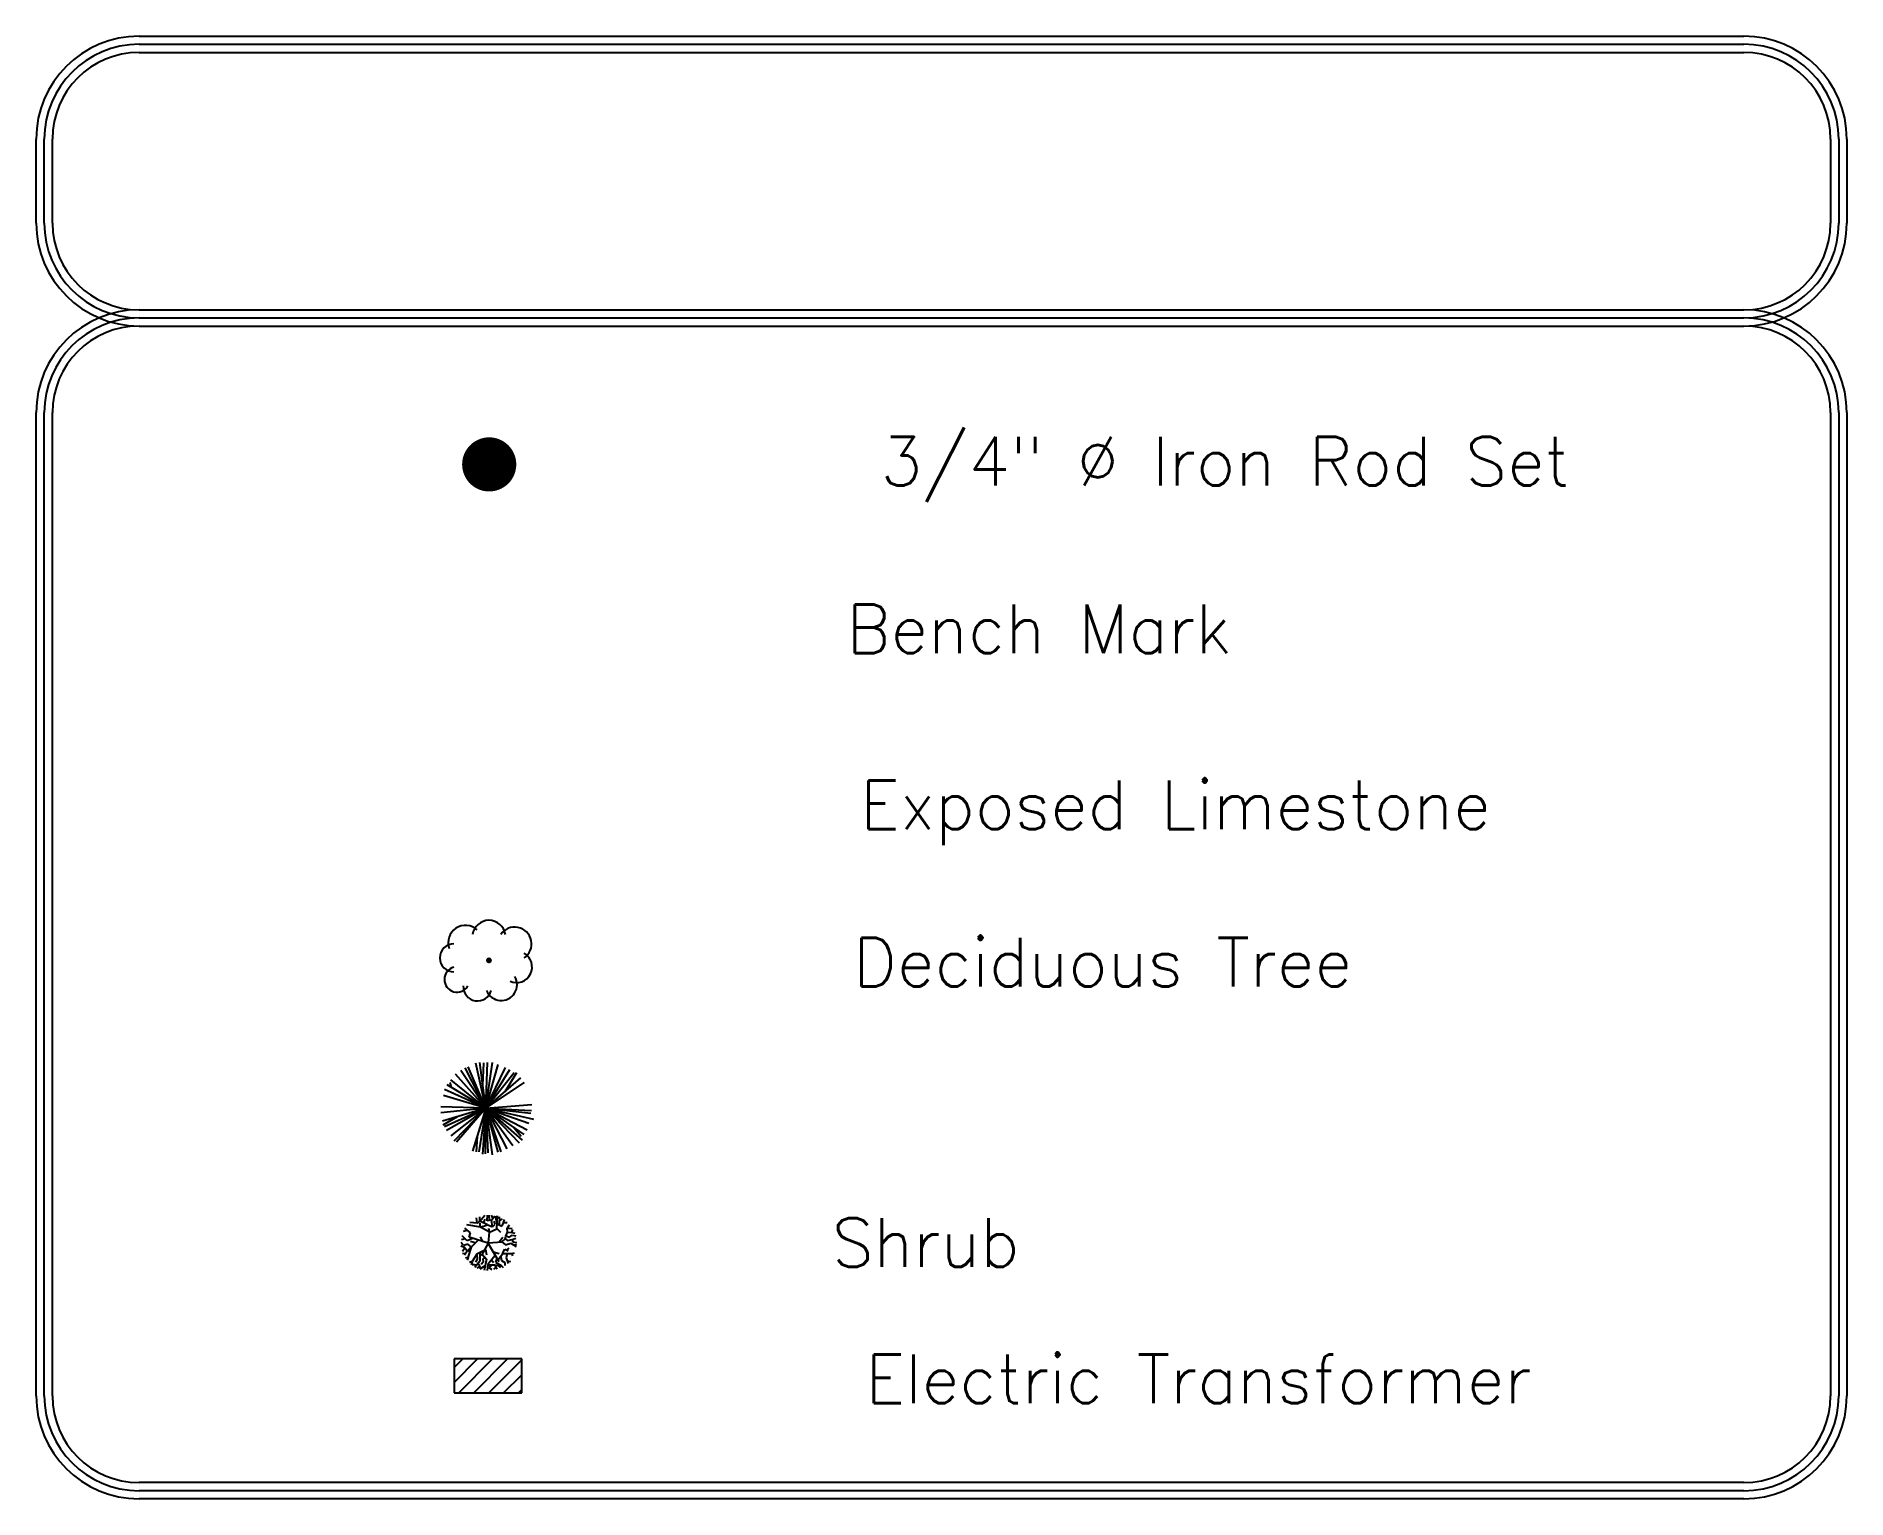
# Model space of a CAD drawing. Header units: inches. Extents: x -43639 to 75791, y -33466 to 47612.
# Drawn here: x 19679 to 20481, y 3888 to 4537 of the extents above; entities that cross this region are included whole.
import ezdxf
from ezdxf.enums import TextEntityAlignment as Align

# ---------------------------------------------------------------- set-up
doc = ezdxf.new("R2010")
doc.units = ezdxf.units.IN
doc.header["$LTSCALE"] = 8
doc.header["$MEASUREMENT"] = 0
doc.layers.get('0').update_dxf_attribs({"linetype": 'CONTINUOUS'})
for name, color, linetype in [('LEGEND', 2, 'CONTINUOUS'), ('T100', 2, 'CONTINUOUS'), ('TOPO100', 14, 'CONTINUOUS'), ('TOPOCREEK', 5, 'CONTINUOUS'), ('TREE', 3, 'CONTINUOUS')]:
    doc.layers.add(name, color=color, linetype=linetype)
doc.styles.get("Standard").update_dxf_attribs({"font": 'txt', "height": 0.2})
doc.styles.add('T240', font='ROMANS', dxfattribs={"height": 4.06})

msp = doc.modelspace()

# ---------------------------------------------------------------- texts
at = {"layer": 'LEGEND', "style": 'T240'}
for s, p in [('3/4" %%c Iron Rod Set', (20205.84853, 4337.52734, -120)), ('Bench Mark', (20123.23538, 4263.26161, -120)), ('Exposed Limestone', (20183.81835, 4185.22877, -120)), ('Deciduous Tree', (20151.52412, 4115.44768, -120)), ('Shrub', (20073.1668, 3991.13331, -120)), ('Electric Transformer', (20194.01117, 3930.66182, -120))]:
    msp.add_text(s, height=21.6, dxfattribs=at).set_placement(p, align=Align.CENTER)

# ---------------------------------------------------------------- blocks, each defined once
blk = doc.blocks.new('PINETREE')
for p, q in [((0, 0), (-0.486886, 0.724015)), ((0, 0), (-0.402482, 0.779348)), ((0, 0), (-0.343868, 0.794353)), ((0, 0), (-0.194598, 0.864692)), ((0, 0), (-0.116446, 0.880635)), ((-0.057775, 0.436931), (-0.038294, 0.872194)), ((0, 0), (0.026572, 0.880635)), ((0, 0), (0.124261, 0.880635)), ((0, 0), (0.234456, 0.841246)), ((0, 0), (0.377474, 0.786851)), ((0, 0), (0.461878, 0.747461)), ((0, 0), (-0.798712, 0.358256)), ((0, 0), (-0.746351, 0.451103)), ((-0.662929, 0.400682), (-0.688518, 0.497995)), ((0, 0), (-0.675232, 0.544887)), ((0, 0), (-0.584576, 0.654615)), ((0, 0), (0.54003, 0.685564)), ((0, 0), (0.669762, 0.584276)), ((0, 0), (0.741661, 0.497995)), ((0.36848, 0.321449), (0.592391, 0.685564)), ((0, 0), (-0.869831, 0.030011)), ((0, 0), (-0.869831, -0.086282)), ((0, 0), (-0.837788, -0.250404)), ((0, 0), (-0.81825, 0.248528)), ((-0.81825, 0.248528), (-0.81825, 0.248528)), ((0, 0), (-0.798712, -0.359194)), ((0, 0), (-0.759636, -0.429532)), ((0, 0), (-0.675232, -0.530819)), ((0, 0), (-0.616618, -0.632106)), ((0, 0), (-0.565038, -0.655553)), ((0, 0), (-0.259464, -0.827178)), ((0, 0), (-0.135984, -0.835619)), ((0, 0), (-0.064085, -0.882511)), ((0, 0), (-0.018756, -0.87407)), ((0, 0), (0.884679, 0.0694)), ((0, 0), (0.877646, -0.040327)), ((0, 0), (0.865141, -0.094722)), ((0, 0), (0.826065, -0.289794)), ((0, 0), (0.793242, -0.414527)), ((0, 0), (0.728376, -0.507373)), ((0, 0), (0.118009, -0.897516)), ((0, 0), (0.032824, -0.859065)), ((0, 0), (0.403264, -0.780286)), ((0, 0), (0.514239, -0.718388)), ((0, 0), (0.637719, -0.663993)), ((0, 0), (0.286817, -0.835619)), ((0, 0), (0.696333, -0.617101)), ((0, 0), (0.916722, -0.211015)), ((0, 0), (0.228204, -0.843121)), ((-0.552229, -0.165054), (-0.831536, -0.328245)), ((-0.170074, -0.542198), (-0.187565, -0.835619)), ((0.535333, -0.372904), (0.676795, -0.53926))]:
    blk.add_line(p, q)
blk = doc.blocks.new('DCDSTREE')
at = {"const_width": 0.05567}
blk.add_lwpolyline([(-0.050861, -0.01564, 1), (0.004809, -0.01564, 1)], format="xyb", close=True, dxfattribs=at)
for centre, radius, start, end in [((-0.022665, 0.436649), 0.318198, 8.130102, 171.869898), ((-0.472665, 0.324149), 0.334487, 47.726311, 199.653824), ((0.472335, 0.301649), 0.3245, 303.690068, 146.309932), ((-0.697665, 0.031649), 0.27, 90, 270), ((0.504478, -0.141923), 0.302211, 246.16126, 60.708638), ((-0.636783, -0.38394), 0.243328, 104.489763, 329.250033), ((0.213585, -0.485851), 0.302916, 201.801409, 31.328693), ((-0.24204, -0.519601), 0.275855, 177.662694, 343.412661)]:
    blk.add_arc(centre, radius, start, end)
blk = doc.blocks.new('SHRUB4')
for p, q in [((-0.0304, 0.0602), (-0.0812, 0.0687)), ((-0.0423, 0.0747), (-0.0699, 0.078)), ((-0.0423, 0.0747), (-0.0445, 0.095)), ((-0.0332, 0.0832), (-0.0423, 0.0747)), ((-0.0332, 0.0832), (-0.0148, 0.1043)), ((-0.0332, 0.0832), (-0.0325, 0.0984)), ((-0.0042, 0.0687), (-0.0332, 0.0832)), ((-0.0311, 0.0619), (-0.0318, 0.0747)), ((-0.0311, 0.0611), (-0.0042, 0.0687)), ((-0.0184, 0.078), (-0.0134, 0.09)), ((-0.0063, 0.0841), (-0.0042, 0.1043)), ((0.0099, 0.0865), (-0.0063, 0.0841)), ((-0.0028, 0.0696), (0.0134, 0.0619)), ((0.0035, 0.0865), (0.0021, 0.1052)), ((0.0148, 0.0941), (0.0099, 0.1043)), ((0.0106, 0.0865), (0.0227, 0.1026)), ((0.0134, 0.0619), (0.0106, 0.0865)), ((0.0148, 0.0628), (0.0241, 0.0713)), ((0.0241, 0.0713), (0.0198, 0.0832)), ((0.0304, 0.0789), (0.0247, 0.101)), ((0.0297, 0.0543), (0.0325, 0.1018)), ((0.0312, 0.073), (0.048, 0.0645)), ((0.041, 0.0848), (0.0395, 0.0984)), ((0.0403, 0.0841), (0.0509, 0.0908)), ((0.0403, 0.0696), (0.0403, 0.0841)), ((0.048, 0.0645), (0.0559, 0.0772)), ((0.0551, 0.078), (0.0587, 0.0891)), ((0.0559, 0.0772), (0.0678, 0.078)), ((0.0678, 0.0552), (0.0763, 0.0696)), ((-0.0925, -0.0076), (-0.1018, 0.0043)), ((-0.0869, 0.0178), (-0.1004, 0.0137)), ((-0.0791, 0.0102), (-0.0975, 0.0289)), ((-0.0798, 0.0484), (-0.0939, 0.0441)), ((-0.0678, 0.0398), (-0.0883, 0.0569)), ((-0.0601, 0.0187), (-0.0791, 0.0102)), ((-0.0021, 0.0009), (-0.0728, 0.0237)), ((-0.0727, 0.0237), (-0.0678, 0.0398)), ((-0.0502, 0.0026), (-0.0678, 0.0076)), ((-0.0395, 0.0119), (-0.0643, -0.0135)), ((0.0035, 0.0416), (-0.0304, 0.0602)), ((-0.0219, 0.0076), (-0.0304, 0.0246)), ((-0.0021, 0.0009), (-0.0283, -0.0458)), ((-0.0014, 0), (0.038, -0.0666)), ((-0.0008, 0.0024), (0.0035, 0.0416)), ((-0.0008, 0.0024), (0.048, 0.0068)), ((0.0035, 0.0424), (0.0007, 0.0552)), ((0.0035, 0.0416), (0.0297, 0.0543)), ((0.0297, 0.0552), (0.0438, 0.0416)), ((0.0389, 0.0059), (0.0516, 0.0237)), ((0.048, 0.0068), (0.0608, 0.017)), ((0.048, 0.0068), (0.0615, -0.005)), ((0.0608, 0.017), (0.0636, 0.0272)), ((0.0608, 0.017), (0.0699, 0.0111)), ((0.0615, -0.005), (0.0812, 0.0017)), ((0.0636, 0.0272), (0.0693, 0.0424)), ((0.0636, 0.028), (0.0763, 0.0237)), ((0.0693, 0.0433), (0.0678, 0.0552)), ((0.0686, 0.056), (0.0869, 0.0569)), ((0.0693, 0.0424), (0.0855, 0.0407)), ((0.0699, 0.0111), (0.0869, 0.0144)), ((0.0763, 0.0237), (0.0862, 0.0314)), ((0.0812, 0.0017), (0.1018, -0.011)), ((0.0855, 0.0407), (0.0897, 0.0518)), ((0.0855, 0.0407), (0.0962, 0.0382)), ((0.0862, 0.0314), (0.1004, 0.028)), ((0.0869, 0.0144), (0.0996, 0.0196)), ((0.0869, 0.0144), (0.0891, 0.0059)), ((0.0891, 0.0059), (0.1025, 0.0035)), ((-0.089, -0.0144), (-0.1024, -0.0102)), ((-0.0975, -0.0017), (-0.101, -0.0034)), ((-0.0869, -0.0152), (-0.0968, -0.0288)), ((-0.0869, -0.0382), (-0.0968, -0.0365)), ((-0.0777, -0.0025), (-0.0925, -0.0076)), ((-0.0791, -0.028), (-0.0897, -0.0432)), ((-0.0784, -0.0288), (-0.089, -0.0144)), ((-0.077, -0.0517), (-0.0862, -0.0543)), ((-0.0755, -0.0517), (-0.0791, -0.0619)), ((-0.065, -0.0126), (-0.0784, -0.0288)), ((-0.0643, -0.0119), (-0.0777, -0.0025)), ((-0.0643, -0.0135), (-0.077, -0.0517)), ((-0.0438, -0.0389), (-0.0607, -0.0669)), ((-0.0332, -0.0645), (-0.0508, -0.089)), ((-0.0431, -0.0576), (-0.0494, -0.0687)), ((-0.017, -0.0263), (-0.0438, -0.0389)), ((-0.0438, -0.0389), (-0.0431, -0.0576)), ((-0.0325, -0.0339), (-0.0332, -0.0645)), ((-0.0247, -0.0398), (-0.0077, -0.0576)), ((-0.0148, -0.0517), (-0.0219, -0.056)), ((-0.0219, -0.056), (-0.0205, -0.0687)), ((-0.0077, -0.0576), (-0.0162, -0.0992)), ((-0.012, -0.022), (-0.0077, -0.0415)), ((0.0227, -0.0449), (-0.0035, -0.078)), ((0.012, -0.061), (0.0177, -0.0695)), ((0.017, -0.0306), (0.0381, -0.0365)), ((0.0304, -0.0551), (0.0255, -0.0687)), ((0.0346, -0.0593), (0.0516, -0.0373)), ((0.0452, -0.0491), (0.0474, -0.0627)), ((0.0474, -0.0627), (0.0594, -0.0695)), ((0.0509, -0.0373), (0.0601, -0.0204)), ((0.0516, -0.0373), (0.0855, -0.0365)), ((0.0601, -0.0204), (0.0713, -0.0271)), ((0.0686, -0.0373), (0.065, -0.0526)), ((0.065, -0.0526), (0.0721, -0.0738)), ((0.0672, -0.0636), (0.0806, -0.0661)), ((0.0678, -0.0237), (0.0755, -0.0169)), ((0.0855, -0.0373), (0.0954, -0.0339)), ((0.0855, -0.0365), (0.0877, -0.0449)), ((0.094, -0.0059), (0.1032, -0.0025)), ((-0.0607, -0.0669), (-0.0713, -0.0704)), ((-0.0615, -0.0678), (-0.065, -0.0788)), ((-0.0572, -0.078), (-0.0615, -0.0797)), ((-0.0445, -0.0814), (-0.0572, -0.078)), ((-0.036, -0.0865), (-0.0438, -0.0908)), ((-0.0395, -0.0738), (-0.0332, -0.0823)), ((-0.0332, -0.0823), (-0.036, -0.0924)), ((-0.012, -0.0806), (-0.0332, -0.0949)), ((-0.0205, -0.0687), (-0.0283, -0.0771)), ((-0.0035, -0.078), (-0.0063, -0.0992)), ((-0.0028, -0.0788), (0.0212, -0.0788)), ((0.0092, -0.0806), (0.0007, -0.089)), ((0.0007, -0.089), (0.0106, -0.0941)), ((0.0106, -0.0941), (0.0078, -0.0984)), ((0.0255, -0.089), (0.0177, -0.0958)), ((0.0212, -0.0788), (0.0297, -0.0941)), ((0.0219, -0.0788), (0.0332, -0.0814)), ((0.0255, -0.0687), (0.0466, -0.0814)), ((0.0332, -0.0814), (0.0438, -0.089)), ((0.0466, -0.0814), (0.053, -0.0882)), ((0.0594, -0.0695), (0.0594, -0.0806))]:
    blk.add_line(p, q)
blk = doc.blocks.new('*X60')
for p, q in [((21, 26.303), (21.697, 27)), ((21, 26.745), (21.255, 27)), ((21.139, 26), (22.139, 27)), ((21.581, 26), (22.581, 27)), ((22.023, 26), (23, 26.977)), ((22.464, 26), (23, 26.536)), ((22.906, 26), (23, 26.094))]:
    blk.add_line(p, q)
blk = doc.blocks.new('DUMPSTER')
for p, q in [((-0.1301, 0.1251), (-0.1301, 0.0001)), ((0.1199, 0.1251), (-0.1301, 0.1251)), ((0.1199, 0.0001), (0.1199, 0.1251)), ((-0.1301, 0.0001), (0.1199, 0.0001))]:
    blk.add_line(p, q)
at = {"xscale": 0.125, "yscale": 0.125, "zscale": 0.125}
blk.add_blockref('*X60', (-2.7551, -3.2499), dxfattribs=at)
blk = doc.blocks.new('801')
at = {"layer": 'TOPO100', "linetype": 'Continuous'}
for points in [[(-28903.38, 38759.24), (-29383.38, 38759.24), (-30343.38, 38567.24), (-31783.38, 38567.24), (-32263.38, 38759.24), (-32743.38, 38759.24), (-33223.38, 38471.24), (-34183.38, 38231.24), (-34903.38, 37751.24), (-34471.38, 37511.24), (-33511.38, 37751.24), (-33031.38, 37607.24), (-31975.38, 37079.24), (-31015.38, 36887.24), (-30727.38, 36455.24), (-30247.38, 36359.24), (-29287.38, 36695.24), (-28807.38, 36647.24), (-28327.38, 36455.24), (-27367.38, 35783.24), (-26887.38, 35687.24), (-25447.38, 35975.24), (-24967.38, 35927.24), (-23047.38, 35255.24), (-22087.38, 35591.24), (-21607.38, 35591.24), (-21127.38, 35399.24), (-20743.38, 35111.24), (-20503.38, 34583.24), (-20599.38, 33623.24), (-18847.38, 33215.24), (-17447.39, 31815.25), (-15319.38, 31031.24), (-14359.38, 30503.24), (-14023.38, 30119.24), (-13783.38, 29591.24), (-13831.38, 28631.24), (-14407.38, 27719.24), (-15367.38, 27431.24), (-15847.38, 27623.24), (-16807.38, 28295.24), (-17287.38, 28391.24), (-17719.38, 28151.24), (-18679.38, 28007.24), (-19207.38, 27623.24), (-19639.38, 27527.24), (-20551.38, 27623.24), (-21031.38, 27527.24), (-21319.38, 27047.24), (-21703.38, 26663.24), (-21703.38, 26663.24), (-22615.38, 26327.24), (-23623.38, 26615.24), (-24583.38, 27239.24), (-25975.38, 26951.24), (-26935.38, 26903.24), (-28263.37, 27207.25), (-30247.38, 28247.24), (-31207.38, 28439.24), (-31447.38, 28151.24), (-30631.38, 27479.24), (-30295.38, 26999.24), (-29335.38, 26231.24), (-28567.38, 25319.24), (-28711.38, 24359.24), (-27751.38, 24551.24), (-26791.38, 24359.24), (-25831.38, 23975.24), (-25111.38, 23543.24), (-24103.38, 22535.24)], [(39937.09, 23413.35), (42430.62, 21917.24), (42856.62, 21287.24), (43288.62, 20327.24), (43531.62, 19212.9), (43915.62, 19116.9), (44200.62, 20231.24), (44200.62, 20711.24), (43624.62, 21671.24), (43624.62, 22631.24), (43432.62, 23111.24), (42520.62, 23975.24), (40856.63, 26919.25), (40563.15, 28386.51), (40563.15, 28386.51), (40552.62, 28439.24), (40600.62, 28679.24), (40888.62, 29159.24), (41046.95, 29247.2), (41046.95, 29247.2), (41320.62, 29399.24), (42280.62, 29255.24), (43995.18, 28818.87), (43995.18, 28818.87), (44045.41, 28801.42), (43864.62, 29255.24), (43528.62, 29687.24), (43192.62, 30647.24), (42904.62, 31079.24), (42768.92, 31267.95), (42768.92, 31267.95), (42330.06, 31642.14), (42330.06, 31642.14), (41037.25, 32144.24), (41298.83, 32486.6), (41298.83, 32486.6), (42060.06, 32666.22), (42060.06, 32666.22), (42712.62, 32999.24), (43177.69, 33038), (43177.69, 33038), (44760.61, 33169.9), (46912.62, 33887.24), (47512.62, 33719.24), (49092.97, 32977.38), (49775.67, 32977.38), (50654.94, 32928.9), (51496.62, 32759.24), (52264.62, 32039.24), (52264.62, 31559.24), (51880.62, 30599.24), (51976.62, 30119.24), (52264.62, 29639.24), (52504.62, 28199.24), (52504.62, 27719.24), (52408.62, 27239.24), (52024.62, 26759.24), (51544.62, 26519.24), (50680.62, 26327.24), (50238.71, 25989.3), (50238.71, 25989.3), (49864.62, 25703.24), (50584.62, 24791.24), (50536.62, 23879.24), (51256.62, 23725.64), (52875.63, 24058.69), (52875.63, 24058.69), (52936.62, 24071.24), (53848.62, 23975.24), (54232.62, 23591.24), (54232.62, 23591.24), (54520.62, 22871.24), (54516.68, 22857.2), (54516.68, 22857.2), (54184.62, 21671.24), (54520.62, 20759.24), (54328.62, 19367.24), (53816.63, 18087.25), (53176.62, 17447.24), (52744.62, 17207.24), (52360.62, 16295.24), (51736.62, 15575.24), (51928.62, 15143.24), (52408.62, 15191.24), (53704.62, 16247.24), (54664.62, 16535.24), (55000.62, 16871.24), (55288.62, 17351.24), (56632.62, 18695.24), (57112.62, 18983.24), (57592.62, 19079.24), (58072.62, 18983.24), (58552.62, 18695.24), (58792.62, 18167.24), (59032.62, 17207.24), (59944.62, 16823.24), (60232.62, 16804.04), (61720.62, 15815.24), (62200.62, 15623.24), (62776.62, 14807.24), (63208.62, 14375.24), (63688.62, 13415.24), (63736.62, 12935.24), (63640.62, 12455.24), (62872.62, 11687.24), (61912.62, 11447.24), (60472.62, 11399.24), (60040.62, 11111.24), (60328.62, 10151.24), (60280.62, 9671.24), (60040.62, 9239.24), (59080.62, 8759.24), (57640.62, 8375.24), (56680.62, 8327.24), (56152.62, 7943.24), (55672.62, 7751.24), (55609.59, 7383.99), (57400.62, 7175.24), (58264.62, 6839.24), (58744.62, 6551.24), (59224.62, 5639.24), (59128.62, 4679.24), (59128.62, 4679.24), (58744.62, 4199.24), (58264.62, 3815.24), (57784.62, 3623.24), (57640.62, 3239.24), (57736.62, 2279.24), (57352.62, 1319.24), (57016.62, 935.24), (56920.62, 407.24), (56296.62, -552.76), (56045.7, -839.51), (56045.7, -839.51), (55624.62, -1320.76), (55480.62, -1800.76), (55864.62, -2760.76), (55864.62, -3720.76), (56056.62, -4680.76), (55864.62, -5640.76), (55864.62, -6072.76), (56344.62, -6072.76), (56920.62, -4632.76), (57352.62, -4296.76), (57352.62, -3970.5), (57352.62, -3970.5), (57352.62, -3336.76), (57496.62, -2856.76), (58120.62, -1464.76), (58744.62, -552.76), (59128.62, -120.76), (60088.62, 71.24), (60856.62, 1895.24), (61240.62, 2279.24), (61768.62, 2423.24), (62728.62, 2231.24), (62968.62, 2567.24), (62776.62, 3527.24), (62776.62, 4734.1), (64120.62, 7079.24), (64888.62, 7943.24), (65368.62, 8231.24), (65752.62, 8327.24), (66712.62, 8231.24), (67192.62, 7847.24), (67336.62, 7607.24), (67576.62, 6407.24)], [(-43078.43, 24151.05), (-42919.38, 24119.24), (-41527.38, 22439.24), (-41143.38, 21479.24), (-40711.38, 20879.24), (-40663.38, 19559.24), (-40231.38, 18695.24), (-39319.38, 18071.24), (-37879.38, 18071.24), (-36919.38, 18311.24), (-36487.38, 18215.24), (-36026.58, 17869.64), (-34999.38, 16007.24), (-34855.38, 15527.24), (-34807.38, 15047.24), (-34999.38, 14087.24), (-34999.38, 13127.24), (-35287.38, 11207.24), (-34951.38, 10247.24), (-34471.38, 10151.24), (-33991.38, 10247.24), (-33421.38, 10589.24), (-32385.57, 12315.61), (-32071.38, 12551.24), (-31687.38, 13031.24), (-31399.38, 14471.24), (-31495.38, 14951.24), (-32071.38, 16391.24), (-32071.38, 18311.24), (-32455.38, 19271.24), (-33452.8, 20283.3), (-34534.05, 23372.58), (-35047.38, 23783.24), (-35527.38, 23975.24), (-36007.38, 23975.24), (-36391.38, 24263.24), (-36679.38, 25223.24), (-36679.38, 25223.24), (-36999.37, 25623.25), (-38418.04, 26332.57), (-38503.38, 26759.24), (-38839.38, 27143.24), (-39799.38, 27527.24), (-39559.38, 28007.24), (-39175.38, 28391.24), (-38935.38, 28871.24), (-39223.38, 29831.24), (-39079.38, 30311.24), (-38743.38, 30743.24), (-38695.38, 31703.24), (-38887.38, 32231.24), (-39271.38, 32519.24), (-39751.38, 32711.24), (-41191.38, 32711.24), (-41959.38, 32999.24), (-42343.38, 33383.24), (-42775.38, 33623.24), (-43078.43, 33683.85)], [(-22759.38, 19175.24), (-22759.38, 18599.24), (-22999.38, 18215.24), (-23911.38, 17735.24), (-24295.38, 17351.24), (-24295.38, 16871.24), (-24199.38, 16583.24), (-23719.38, 16199.24), (-23575.38, 15719.24), (-23047.38, 14759.24), (-23239.38, 14279.24), (-23383.38, 13319.24), (-23239.38, 12935.24), (-22951.38, 12839.24), (-22327.38, 14183.24), (-21463.38, 14183.24), (-21031.38, 14471.24), (-20839.38, 13991.24), (-21031.38, 13127.24), (-21415.38, 12647.24), (-21692.73, 10972.57), (-22183.38, 10727.24), (-22663.38, 10631.24), (-23095.38, 10295.24), (-23767.38, 9479.24), (-24199.38, 9143.24), (-25159.38, 8855.24), (-27097.84, 9049.09), (-27271.38, 8615.24), (-26551.38, 8183.24), (-24487.38, 7655.24), (-23527.38, 7271.24), (-23095.38, 6983.24), (-22519.38, 6119.24), (-21607.38, 5159.24), (-21799.38, 4583.24), (-22247.39, 4023.25), (-23527.38, 3383.24), (-24487.38, 3335.24), (-24618.3, 3197.94), (-24391.38, 2375.24), (-24391.38, 1895.24), (-24679.38, 1415.24), (-25536.09, 1381.26), (-25591.38, 1175.24), (-24823.38, 23.24), (-24583.38, -1656.76), (-24871.38, -2568.76), (-25303.38, -2904.76), (-26263.38, -3048.76), (-26263.38, -3048.76), (-26743.38, -3000.76), (-28222.74, -2476.17), (-28231.38, -3000.76), (-28135.38, -3480.76), (-27847.38, -3960.76), (-27367.38, -4392.76), (-26791.38, -5304.76), (-26503.38, -6264.76)], [(-43078.43, 959.6), (-42343.38, 263.24), (-41863.38, -600.76), (-41047.38, -1416.76), (-40615.38, -1560.76), (-39655.38, -1464.76), (-39399.37, -1144.77), (-38695.38, 359.24), (-38791.38, 1319.24), (-39559.38, 2759.24), (-39895.38, 3719.24), (-40115.17, 5058.18), (-39751.38, 5543.24), (-39419.08, 5321.7), (-39183.73, 4144.98), (-38599.38, 3911.24), (-38311.38, 3335.24), (-37927.38, 1895.24), (-37543.38, 1415.24), (-37063.38, 1127.24), (-36583.38, 1031.24), (-36103.38, 1127.24), (-35804.73, 828.58), (-36775.38, -384.76), (-36775.38, -936.76), (-36343.38, -1800.76), (-36631.38, -2280.76), (-36919.38, -3240.76), (-36583.38, -4152.76), (-36295.38, -4536.76), (-36199.38, -5016.76), (-36295.38, -5496.76), (-36199.38, -5976.76), (-35911.38, -6360.76), (-35431.38, -6744.76), (-35335.38, -7224.76), (-35431.38, -7704.76), (-35239.38, -8184.76), (-34951.38, -8664.76), (-34471.38, -9048.76), (-34279.38, -9528.76), (-34375.38, -10008.76), (-34164.18, -10536.76), (-33319.38, -11592.76), (-33319.38, -12216.76), (-33511.38, -12600.76), (-33223.38, -13560.76), (-32184.33, -14859.59), (-32184.33, -14859.59), (-31591.38, -15096.76), (-31111.38, -14904.76), (-30487.38, -13992.76), (-29959.38, -12920.75), (-29959.38, -10488.76), (-29863.38, -10296.76), (-29383.38, -10488.76), (-28855.38, -10536.76), (-28375.38, -10392.76), (-28039.38, -10104.76)], [(70072.62, 3047.24), (70264.62, 2087.24), (70004.72, 777.9), (70101.71, 534.18), (70248.47, 437.19), (70443.71, 582.66), (71368.62, 2915.24), (71704.62, 3335.24), (72184.62, 3527.24), (72664.62, 3527.24), (73464.61, 3207.25), (74488.62, 2183.24)], [(-37827.05, -31594.17), (-37538.61, -30622.26), (-37784.29, -30425.44), (-38023.38, -30120.76), (-38167.38, -29256.76), (-38599.38, -28872.76), (-39511.38, -28728.76), (-39847.38, -28344.76), (-40327.38, -28152.76), (-40423.38, -27672.76), (-40327.38, -27192.76), (-40327.38, -26232.76), (-39271.38, -25368.76), (-38887.38, -25176.76), (-38887.38, -25176.76), (-38599.38, -24696.76), (-38791.38, -24216.76), (-39175.38, -23928.76), (-39415.38, -23544.76), (-39607.38, -22584.76), (-39991.38, -22104.76), (-40279.38, -21144.76), (-41239.38, -19800.76), (-41239.38, -18888.76), (-41479.38, -18456.76), (-41287.38, -17976.76), (-41575.38, -17016.76), (-41479.38, -16056.76), (-42199.38, -15192.76), (-42055.38, -14712.76), (-42151.38, -14232.76), (-41959.38, -13752.76), (-42055.38, -13272.76), (-41767.38, -12312.76), (-41959.38, -11832.76), (-42343.38, -11496.76), (-43303.38, -11112.76), (-43591.38, -10584.76), (-43639.38, -10152.76), (-42775.38, -9960.76), (-42247.38, -9096.76), (-41767.38, -8952.76), (-41383.38, -8568.76), (-41287.38, -8088.76), (-41383.38, -7608.76), (-41767.38, -7224.76), (-41671.38, -6744.76), (-41383.38, -6360.76), (-41671.38, -5496.76), (-41575.38, -5016.76), (-41719.38, -4584.76), (-42535.38, -3864.76), (-42535.38, -3384.76), (-42727.38, -2904.76), (-43078.43, -2651.23)]]:
    blk.add_lwpolyline(points, dxfattribs=at)
for points, elevation in [([(15728.29, -32632.27), (17906.22, -32165.56), (18040.62, -31944.76), (17080.62, -31608.76), (16600.62, -31320.76), (16264.62, -30840.76), (16168.62, -30360.76), (16312.62, -29880.76), (16744.62, -29544.76), (17656.62, -29304.76), (18616.62, -29496.76), (19000.62, -29400.76), (19384.62, -28968.76), (20200.62, -28296.76), (19864.62, -27960.76), (19384.62, -27768.76), (19000.62, -27288.76), (18808.62, -26904.76), (18904.62, -26424.76), (19336.62, -25992.76), (20296.62, -25752.76), (21256.62, -25896.76), (21736.62, -25752.76), (22216.62, -25032.76), (23821.95, -24750.09), (23992.62, -24408.76), (23512.62, -24024.76), (23320.62, -23640.76), (23320.62, -22728.76), (22936.62, -22296.76), (22696.62, -21864.76), (22744.62, -20904.76), (22360.62, -20472.76), (22360.62, -20184.76), (22552.62, -19800.76), (22840.62, -19608.76), (23320.62, -19608.76), (23608.62, -19320.76), (23224.62, -18744.76), (23032.62, -18264.76), (23080.62, -17832.76), (23416.62, -17016.76), (23704.62, -16632.76), (24088.62, -16344.76), (24088.62, -16344.76), (24520.62, -16104.76), (25432.62, -15816.76), (25624.62, -15480.76), (25336.62, -14520.76), (25336.62, -14040.76), (25716.54, -13407.57), (27544.62, -13128.76), (28024.62, -13224.76), (28984.62, -13608.76), (29464.62, -13560.76), (29752.62, -13656.76), (29848.62, -13464.76), (30424.62, -13944.76), (30673.09, -14317.46), (31736.63, -14104.77), (32536.62, -14424.76), (33016.62, -14424.76), (33400.62, -14808.76), (33880.62, -14856.76), (34216.62, -15768.76), (34648.62, -16008.76), (35080.62, -15144.76), (35512.62, -15000.76), (35800.62, -14616.76), (36328.62, -13368.76), (36664.62, -12888.76), (37096.62, -12696.76), (38056.62, -12696.76), (38248.62, -12216.76), (38344.62, -11256.76), (38584.62, -10296.76), (39160.62, -9480.76), (39544.62, -9144.76), (39880.62, -8232.76), (40216.62, -7704.76), (40696.62, -7512.76), (41176.62, -7464.76), (42136.62, -6888.76), (42616.62, -6936.76), (43000.62, -6840.76), (43288.62, -5928.76), (43576.62, -5496.76), (44152.62, -5208.76), (45055.02, -5362.36), (47272.62, -6840.76), (47512.62, -7080.76), (47848.62, -8040.76), (48136.62, -9480.76), (48280.62, -10872.76), (48280.62, -10872.76), (48568.62, -11256.76), (48712.62, -11784.76), (48616.62, -12744.76), (48952.62, -13080.76), (49096.62, -13608.76), (48952.62, -14568.76), (49048.62, -15048.76), (49912.62, -15768.76), (50296.62, -16248.76), (50392.62, -16728.76), (50200.62, -17160.76), (50680.62, -18072.76), (50872.62, -19032.76), (50536.62, -20424.76), (50296.62, -20760.76), (49816.62, -21048.76), (49816.62, -21432.76), (50632.62, -22104.76), (50872.62, -22584.76), (50968.62, -23064.76), (50776.62, -23544.76), (51208.62, -24504.76), (51064.62, -24984.76), (50680.62, -25416.76), (49768.62, -25992.76), (49834.4, -26513.66), (51136.62, -25992.76), (51736.62, -26232.76), (52120.62, -26712.76), (52216.62, -27192.76), (52600.62, -27480.76), (52696.62, -27000.76), (52696.62, -24792.76), (52984.62, -24216.76), (53564.63, -24332.75), (53853.18, -25775.61), (54224.7, -26040.04), (54224.7, -26040.04), (54376.62, -25656.76), (54472.62, -24696.76), (54808.62, -24360.76), (55576.62, -24552.76), (55864.62, -24216.76), (55864.62, -23880.76), (55000.62, -23448.76), (54520.62, -22968.76), (54328.62, -22488.76), (54760.62, -22152.76), (54856.62, -21240.76), (55096.62, -20760.76), (55480.62, -20328.76), (55480.62, -20328.76), (55768.62, -19368.76), (56248.62, -19224.76), (56728.62, -19320.76), (57035.87, -19409.3), (57035.87, -19409.3), (57064.62, -19080.76), (56776.62, -18168.76), (56728.62, -17688.76), (56728.62, -17208.76), (56856.61, -16888.77), (58264.62, -15720.76), (58792.62, -13800.76), (59608.62, -12408.76), (60376.62, -11544.76), (61288.62, -11256.76), (62200.62, -11640.76), (62584.62, -11448.76), (62776.62, -10536.76), (63208.62, -10200.76), (64120.62, -9912.76), (64360.62, -9480.76), (65032.62, -8952.76), (65624.63, -8824.77), (66808.62, -9816.76), (67720.62, -9336.76), (68152.62, -9336.76), (68536.62, -9816.76), (69496.62, -9912.76), (69928.62, -10344.76), (70072.62, -11304.76), (69688.62, -11736.76), (69208.62, -12024.76), (69208.62, -12504.76), (70120.62, -12696.76), (70312.62, -13176.76), (69880.62, -14136.76), (70264.62, -14136.76), (70744.62, -13944.76), (71128.62, -14184.76), (71368.62, -15096.76), (71800.62, -15000.76), (72184.62, -14616.76), (72664.62, -14424.76), (73144.62, -14424.76), (73528.62, -14904.76), (73731.27, -16398.09), (74699.82, -16882.36)], 9600), ([(62347.48, -33466.47), (62623.02, -32088.76), (63698.22, -30072.76), (63832.62, -29400.76), (63544.62, -28920.76), (63064.62, -28824.76), (62584.62, -28920.76), (61288.62, -29928.76), (60568.62, -30888.76), (59800.62, -32280.76), (59896.62, -33240.76), (59855.08, -33421.87)], 12000)]:
    blk.add_lwpolyline(points, dxfattribs=dict(at, elevation=elevation))
at = {"layer": 'TOPO100', "width": 1.2}
blk.add_text('700', height=1200, rotation=311.64202, dxfattribs=at).set_placement((67299.83, 5698.02))

# ---------------------------------------------------------------- linework, layer by layer
at = {"layer": 'LEGEND', "color": 6}
for p, q in [((19724.44358, 4536.75748, -120), (20435.79769, 4536.75748, -120)), ((19724.44358, 4533.15748, -120), (20435.79769, 4533.15748, -120)), ((19724.44358, 4529.55748, -120), (20435.79769, 4529.55748, -120)), ((19678.84358, 4453.8625, -120), (19678.84358, 4491.15748, -120)), ((19682.44358, 4453.8625, -120), (19682.44358, 4491.15748, -120)), ((19686.04358, 4453.8625, -120), (19686.04358, 4491.15748, -120)), ((20474.19769, 4491.15748, -120), (20474.19769, 4453.8625, -120)), ((20477.79769, 4491.15748, -120), (20477.79769, 4453.8625, -120)), ((20481.39769, 4491.15748, -120), (20481.39769, 4453.8625, -120)), ((19724.44358, 4415.4625, -120), (20435.79769, 4415.4625, -120)), ((19724.44358, 4411.8625, -120), (20435.79769, 4411.8625, -120)), ((19724.44358, 4408.2625, -120), (20435.79769, 4408.2625, -120)), ((19678.84358, 3933.91404, -120), (19678.84358, 4369.8625, -120)), ((19682.44358, 3933.91404, -120), (19682.44358, 4369.8625, -120)), ((19686.04358, 3933.91404, -120), (19686.04358, 4369.8625, -120)), ((20474.19769, 4369.8625, -120), (20474.19769, 3933.91404, -120)), ((20477.79769, 4369.8625, -120), (20477.79769, 3933.91404, -120)), ((20481.39769, 4369.8625, -120), (20481.39769, 3933.91404, -120)), ((20435.79769, 3895.51404, -120), (19724.44358, 3895.51404, -120)), ((20435.79769, 3891.91404, -120), (19724.44358, 3891.91404, -120)), ((20435.79769, 3888.31404, -120), (19724.44358, 3888.31404, -120))]:
    msp.add_line(p, q, dxfattribs=at)
at = {"layer": 'LEGEND', "const_width": 12, "elevation": -120}
msp.add_lwpolyline([(19873.63438, 4346.90936, 1), (19885.63438, 4346.90936, 1)], format="xyb", close=True, dxfattribs=at)
at = {"layer": 'LEGEND', "color": 6}
for centre, radius, start, end in [((19724.44358, 4491.15748, -120), 45.6, 90, 180), ((20435.79769, 4491.15748, -120), 45.6, 0, 90), ((19724.44358, 4491.15748, -120), 42, 90, 180), ((19724.44358, 4491.15748, -120), 42, 90, 180), ((19724.44358, 4491.15748, -120), 42, 90, 180), ((19724.44358, 4491.15748, -120), 38.4, 90, 180), ((20435.79769, 4491.15748, -120), 42, 0, 90), ((20435.79769, 4491.15748, -120), 38.4, 0, 90), ((19724.44358, 4453.8625, -120), 45.6, 180, 270), ((19724.44358, 4453.8625, -120), 42, 180, 270), ((19724.44358, 4453.8625, -120), 38.4, 180, 270), ((20435.79769, 4453.8625, -120), 42, 270, 0), ((20435.79769, 4453.8625, -120), 38.4, 270, 0), ((20435.79769, 4453.8625, -120), 45.6, 270, 0), ((19724.44358, 4369.8625, -120), 45.6, 90, 180), ((20435.79769, 4369.8625, -120), 45.6, 0, 90), ((19724.44358, 4369.8625, -120), 42, 90, 180), ((19724.44358, 4369.8625, -120), 38.4, 90, 180), ((20435.79769, 4369.8625, -120), 42, 0, 90), ((20435.79769, 4369.8625, -120), 38.4, 0, 90), ((19724.44358, 3933.91404, -120), 45.6, 180, 270), ((19724.44358, 3933.91404, -120), 42, 180, 270), ((19724.44358, 3933.91404, -120), 38.4, 180, 270), ((20435.79769, 3933.91404, -120), 42, 270, 0), ((20435.79769, 3933.91404, -120), 38.4, 270, 0), ((20435.79769, 3933.91404, -120), 45.6, 270, 0)]:
    msp.add_arc(centre, radius, start, end, dxfattribs=at)

# ---------------------------------------------------------------- block references
at = {"layer": 'T100', "xscale": 120, "yscale": 120, "zscale": 120}
msp.add_blockref('DUMPSTER', (19879.66807, 3935.29046, -120), dxfattribs=at)
at = {"layer": 'TOPOCREEK'}
msp.add_blockref('801', (0, 0), dxfattribs=at)
at = {"layer": 'TREE'}
for name, p, xscale, yscale, zscale in [('DCDSTREE', (19880.05757, 4127.38686, -120), 23.04000000000087, 23.03999999999996, 23.03999999999999), ('PINETREE', (19878.20832, 4061.45975, -120), 23.04000000000087, 23.03999999999996, 23.03999999999999), ('SHRUB4', (19879.41839, 4001.47908, -120), 120, 120, 120)]:
    msp.add_blockref(name, p, dxfattribs=dict(at, xscale=xscale, yscale=yscale, zscale=zscale))

msp.set_redraw_order([(e.dxf.handle, doc.entitydb.next_handle()) for e in msp.query("TEXT MTEXT ATTDEF DIMENSION ARC_DIMENSION")])  # texts and dimensions are drawn at this point

doc.saveas('drawing.dxf')
